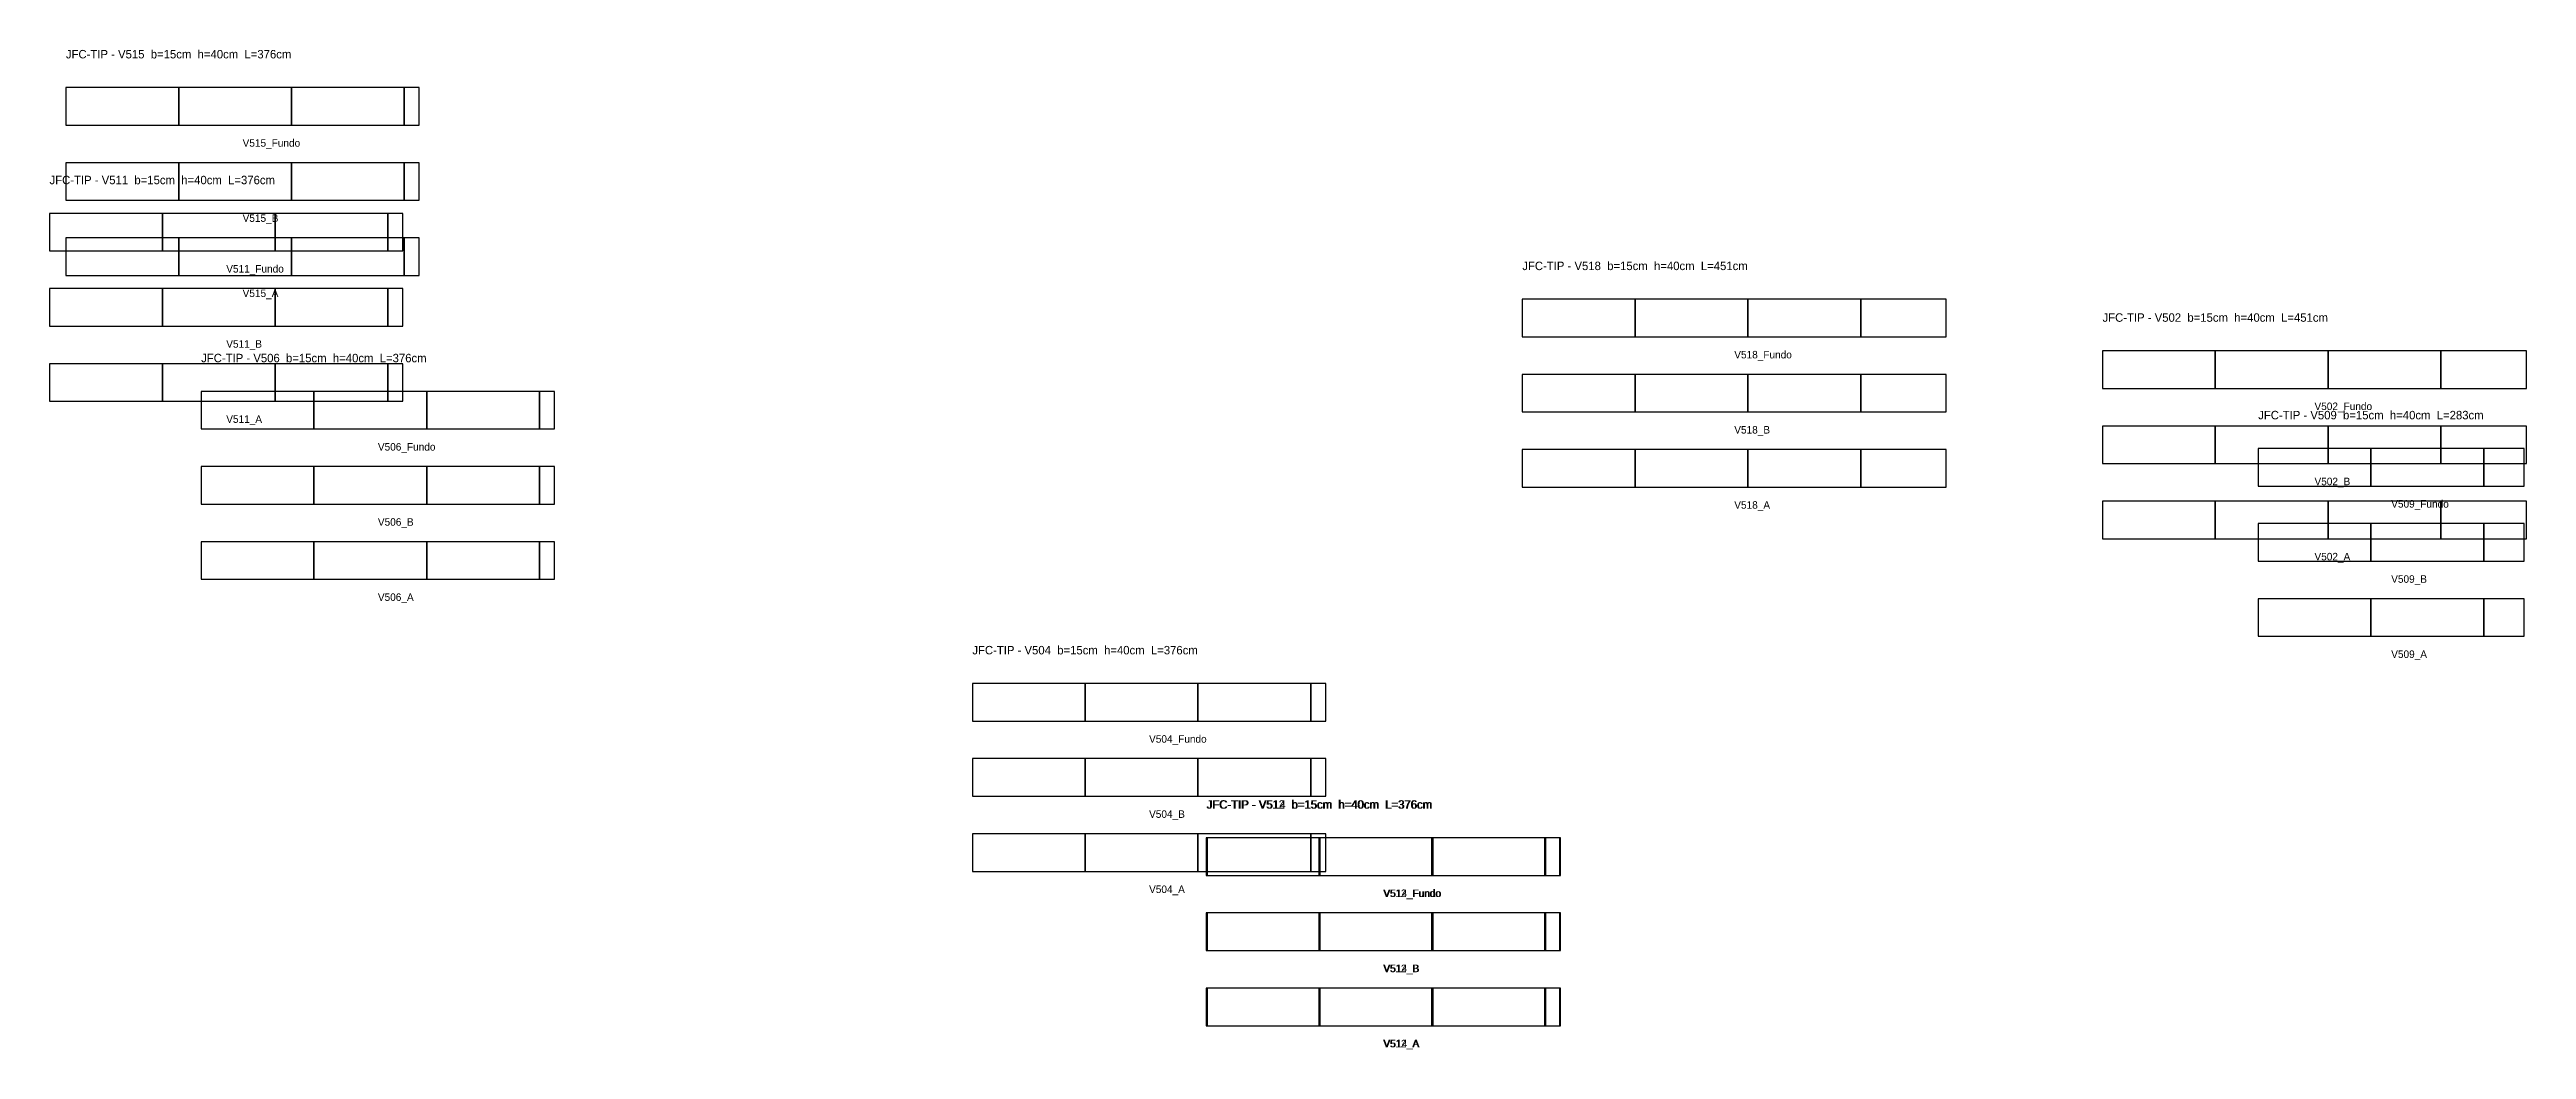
# Model space of a CAD drawing. Header units: metres. Extents: x -386 to 12208, y -9925 to 25400.
# Drawn here: x 6963 to 9598, y 21841 to 22906 of the extents above; entities that cross this region are included whole.
import ezdxf

# ---------------------------------------------------------------- set-up
doc = ezdxf.new("R2010")
doc.units = ezdxf.units.M

msp = doc.modelspace()

# ---------------------------------------------------------------- texts
at = {"layer": 'NOMENCLATURA', "char_height": 9, "attachment_point": 1}
for s, insert in [('JFC-TIP - V515  b=15cm  h=40cm  L=376cm', (6980.44, 22905.12)), ('JFC-TIP - V511  b=15cm  h=40cm  L=376cm', (6963.04, 22771.17)), ('JFC-TIP - V518  b=15cm  h=40cm  L=451cm', (8529.84, 22679.77)), ('JFC-TIP - V502  b=15cm  h=40cm  L=451cm', (9147.09, 22624.78)), ('JFC-TIP - V506  b=15cm  h=40cm  L=376cm', (7124.35, 22581.65)), ('JFC-TIP - V509  b=15cm  h=40cm  L=283cm', (9312.7, 22520.92)), ('JFC-TIP - V504  b=15cm  h=40cm  L=376cm', (7944.77, 22270.7)), ('JFC-TIP - V512  b=15cm  h=40cm  L=376cm', (8193.65, 22106.42)), ('JFC-TIP - V514  b=15cm  h=40cm  L=376cm', (8194.53, 22106.42))]:
    msp.add_mtext(s, dxfattribs=dict(at, insert=insert))
at = {"layer": 'Texto Secao', "char_height": 8, "attachment_point": 1}
for s, insert in [('V515_Fundo', (7168.44, 22810.12)), ('V515_B', (7168.44, 22730.12)), ('V511_Fundo', (7151.04, 22676.17)), ('V515_A', (7168.44, 22650.12)), ('V511_B', (7151.04, 22596.17)), ('V518_Fundo', (8755.34, 22584.77)), ('V502_Fundo', (9372.59, 22529.78)), ('V511_A', (7151.04, 22516.17)), ('V518_B', (8755.34, 22504.77)), ('V506_Fundo', (7312.35, 22486.65)), ('V518_A', (8755.34, 22424.77)), ('V502_B', (9372.59, 22449.78)), ('V509_Fundo', (9454.2, 22425.92)), ('V506_B', (7312.35, 22406.65)), ('V502_A', (9372.59, 22369.78)), ('V509_B', (9454.2, 22345.92)), ('V506_A', (7312.35, 22326.65)), ('V509_A', (9454.2, 22265.92)), ('V504_Fundo', (8132.77, 22175.7)), ('V504_B', (8132.77, 22095.7)), ('V504_A', (8132.77, 22015.7)), ('V512_Fundo', (8381.65, 22011.42)), ('V514_Fundo', (8382.53, 22011.42)), ('V512_B', (8381.65, 21931.42)), ('V514_B', (8382.53, 21931.42)), ('V512_A', (8381.65, 21851.42)), ('V514_A', (8382.53, 21851.42))]:
    msp.add_mtext(s, dxfattribs=dict(at, insert=insert))

# ---------------------------------------------------------------- linework, layer by layer
at = {"layer": 'Paineis'}
for points in [[(6980.44, 22825.12), (7100.44, 22825.12), (7100.44, 22865.12), (6980.44, 22865.12)], [(7100.44, 22825.12), (7220.44, 22825.12), (7220.44, 22865.12), (7100.44, 22865.12)], [(7220.44, 22825.12), (7340.44, 22825.12), (7340.44, 22865.12), (7220.44, 22865.12)], [(7340.44, 22825.12), (7356.44, 22825.12), (7356.44, 22865.12), (7340.44, 22865.12)], [(6980.44, 22745.12), (7100.44, 22745.12), (7100.44, 22785.12), (6980.44, 22785.12)], [(7100.44, 22745.12), (7220.44, 22745.12), (7220.44, 22785.12), (7100.44, 22785.12)], [(7220.44, 22745.12), (7340.44, 22745.12), (7340.44, 22785.12), (7220.44, 22785.12)], [(7340.44, 22745.12), (7356.44, 22745.12), (7356.44, 22785.12), (7340.44, 22785.12)], [(6963.04, 22691.17), (7083.04, 22691.17), (7083.04, 22731.17), (6963.04, 22731.17)], [(7083.04, 22691.17), (7203.04, 22691.17), (7203.04, 22731.17), (7083.04, 22731.17)], [(7203.04, 22691.17), (7323.04, 22691.17), (7323.04, 22731.17), (7203.04, 22731.17)], [(7323.04, 22691.17), (7339.04, 22691.17), (7339.04, 22731.17), (7323.04, 22731.17)], [(6980.44, 22665.12), (7100.44, 22665.12), (7100.44, 22705.12), (6980.44, 22705.12)], [(7100.44, 22665.12), (7220.44, 22665.12), (7220.44, 22705.12), (7100.44, 22705.12)], [(7220.44, 22665.12), (7340.44, 22665.12), (7340.44, 22705.12), (7220.44, 22705.12)], [(7340.44, 22665.12), (7356.44, 22665.12), (7356.44, 22705.12), (7340.44, 22705.12)], [(6963.04, 22611.17), (7083.04, 22611.17), (7083.04, 22651.17), (6963.04, 22651.17)], [(7083.04, 22611.17), (7203.04, 22611.17), (7203.04, 22651.17), (7083.04, 22651.17)], [(7203.04, 22611.17), (7323.04, 22611.17), (7323.04, 22651.17), (7203.04, 22651.17)], [(7323.04, 22611.17), (7339.04, 22611.17), (7339.04, 22651.17), (7323.04, 22651.17)], [(8529.84, 22599.77), (8649.84, 22599.77), (8649.84, 22639.77), (8529.84, 22639.77)], [(8649.84, 22599.77), (8769.84, 22599.77), (8769.84, 22639.77), (8649.84, 22639.77)], [(8769.84, 22599.77), (8889.84, 22599.77), (8889.84, 22639.77), (8769.84, 22639.77)], [(8889.84, 22599.77), (8980.84, 22599.77), (8980.84, 22639.77), (8889.84, 22639.77)], [(9147.09, 22544.78), (9267.09, 22544.78), (9267.09, 22584.78), (9147.09, 22584.78)], [(9267.09, 22544.78), (9387.09, 22544.78), (9387.09, 22584.78), (9267.09, 22584.78)], [(9387.09, 22544.78), (9507.09, 22544.78), (9507.09, 22584.78), (9387.09, 22584.78)], [(9507.09, 22544.78), (9598.09, 22544.78), (9598.09, 22584.78), (9507.09, 22584.78)], [(6963.04, 22531.17), (7083.04, 22531.17), (7083.04, 22571.17), (6963.04, 22571.17)], [(7083.04, 22531.17), (7203.04, 22531.17), (7203.04, 22571.17), (7083.04, 22571.17)], [(7203.04, 22531.17), (7323.04, 22531.17), (7323.04, 22571.17), (7203.04, 22571.17)], [(7323.04, 22531.17), (7339.04, 22531.17), (7339.04, 22571.17), (7323.04, 22571.17)], [(8529.84, 22519.77), (8649.84, 22519.77), (8649.84, 22559.77), (8529.84, 22559.77)], [(8649.84, 22519.77), (8769.84, 22519.77), (8769.84, 22559.77), (8649.84, 22559.77)], [(8769.84, 22519.77), (8889.84, 22519.77), (8889.84, 22559.77), (8769.84, 22559.77)], [(8889.84, 22519.77), (8980.84, 22519.77), (8980.84, 22559.77), (8889.84, 22559.77)], [(7124.35, 22501.65), (7244.35, 22501.65), (7244.35, 22541.65), (7124.35, 22541.65)], [(7244.35, 22501.65), (7364.35, 22501.65), (7364.35, 22541.65), (7244.35, 22541.65)], [(7364.35, 22501.65), (7484.35, 22501.65), (7484.35, 22541.65), (7364.35, 22541.65)], [(7484.35, 22501.65), (7500.35, 22501.65), (7500.35, 22541.65), (7484.35, 22541.65)], [(9147.09, 22464.78), (9267.09, 22464.78), (9267.09, 22504.78), (9147.09, 22504.78)], [(9267.09, 22464.78), (9387.09, 22464.78), (9387.09, 22504.78), (9267.09, 22504.78)], [(9387.09, 22464.78), (9507.09, 22464.78), (9507.09, 22504.78), (9387.09, 22504.78)], [(9507.09, 22464.78), (9598.09, 22464.78), (9598.09, 22504.78), (9507.09, 22504.78)], [(8529.84, 22439.77), (8649.84, 22439.77), (8649.84, 22479.77), (8529.84, 22479.77)], [(8649.84, 22439.77), (8769.84, 22439.77), (8769.84, 22479.77), (8649.84, 22479.77)], [(8769.84, 22439.77), (8889.84, 22439.77), (8889.84, 22479.77), (8769.84, 22479.77)], [(8889.84, 22439.77), (8980.84, 22439.77), (8980.84, 22479.77), (8889.84, 22479.77)], [(9312.7, 22440.92), (9432.7, 22440.92), (9432.7, 22480.92), (9312.7, 22480.92)], [(9432.7, 22440.92), (9552.7, 22440.92), (9552.7, 22480.92), (9432.7, 22480.92)], [(9552.7, 22440.92), (9595.7, 22440.92), (9595.7, 22480.92), (9552.7, 22480.92)], [(7124.35, 22421.65), (7244.35, 22421.65), (7244.35, 22461.65), (7124.35, 22461.65)], [(7244.35, 22421.65), (7364.35, 22421.65), (7364.35, 22461.65), (7244.35, 22461.65)], [(7364.35, 22421.65), (7484.35, 22421.65), (7484.35, 22461.65), (7364.35, 22461.65)], [(7484.35, 22421.65), (7500.35, 22421.65), (7500.35, 22461.65), (7484.35, 22461.65)], [(9147.09, 22384.78), (9267.09, 22384.78), (9267.09, 22424.78), (9147.09, 22424.78)], [(9267.09, 22384.78), (9387.09, 22384.78), (9387.09, 22424.78), (9267.09, 22424.78)], [(9387.09, 22384.78), (9507.09, 22384.78), (9507.09, 22424.78), (9387.09, 22424.78)], [(9507.09, 22384.78), (9598.09, 22384.78), (9598.09, 22424.78), (9507.09, 22424.78)], [(9312.7, 22360.92), (9432.7, 22360.92), (9432.7, 22400.92), (9312.7, 22400.92)], [(9432.7, 22360.92), (9552.7, 22360.92), (9552.7, 22400.92), (9432.7, 22400.92)], [(9552.7, 22360.92), (9595.7, 22360.92), (9595.7, 22400.92), (9552.7, 22400.92)], [(7124.35, 22341.65), (7244.35, 22341.65), (7244.35, 22381.65), (7124.35, 22381.65)], [(7244.35, 22341.65), (7364.35, 22341.65), (7364.35, 22381.65), (7244.35, 22381.65)], [(7364.35, 22341.65), (7484.35, 22341.65), (7484.35, 22381.65), (7364.35, 22381.65)], [(7484.35, 22341.65), (7500.35, 22341.65), (7500.35, 22381.65), (7484.35, 22381.65)], [(9312.7, 22280.92), (9432.7, 22280.92), (9432.7, 22320.92), (9312.7, 22320.92)], [(9432.7, 22280.92), (9552.7, 22280.92), (9552.7, 22320.92), (9432.7, 22320.92)], [(9552.7, 22280.92), (9595.7, 22280.92), (9595.7, 22320.92), (9552.7, 22320.92)], [(7944.77, 22190.7), (8064.77, 22190.7), (8064.77, 22230.7), (7944.77, 22230.7)], [(8064.77, 22190.7), (8184.77, 22190.7), (8184.77, 22230.7), (8064.77, 22230.7)], [(8184.77, 22190.7), (8304.77, 22190.7), (8304.77, 22230.7), (8184.77, 22230.7)], [(8304.77, 22190.7), (8320.77, 22190.7), (8320.77, 22230.7), (8304.77, 22230.7)], [(7944.77, 22110.7), (8064.77, 22110.7), (8064.77, 22150.7), (7944.77, 22150.7)], [(8064.77, 22110.7), (8184.77, 22110.7), (8184.77, 22150.7), (8064.77, 22150.7)], [(8184.77, 22110.7), (8304.77, 22110.7), (8304.77, 22150.7), (8184.77, 22150.7)], [(8304.77, 22110.7), (8320.77, 22110.7), (8320.77, 22150.7), (8304.77, 22150.7)], [(7944.77, 22030.7), (8064.77, 22030.7), (8064.77, 22070.7), (7944.77, 22070.7)], [(8064.77, 22030.7), (8184.77, 22030.7), (8184.77, 22070.7), (8064.77, 22070.7)], [(8184.77, 22030.7), (8304.77, 22030.7), (8304.77, 22070.7), (8184.77, 22070.7)], [(8193.65, 22026.42), (8313.65, 22026.42), (8313.65, 22066.42), (8193.65, 22066.42)], [(8194.53, 22026.42), (8314.53, 22026.42), (8314.53, 22066.42), (8194.53, 22066.42)], [(8304.77, 22030.7), (8320.77, 22030.7), (8320.77, 22070.7), (8304.77, 22070.7)], [(8313.65, 22026.42), (8433.65, 22026.42), (8433.65, 22066.42), (8313.65, 22066.42)], [(8314.53, 22026.42), (8434.53, 22026.42), (8434.53, 22066.42), (8314.53, 22066.42)], [(8433.65, 22026.42), (8553.65, 22026.42), (8553.65, 22066.42), (8433.65, 22066.42)], [(8434.53, 22026.42), (8554.53, 22026.42), (8554.53, 22066.42), (8434.53, 22066.42)], [(8553.65, 22026.42), (8569.65, 22026.42), (8569.65, 22066.42), (8553.65, 22066.42)], [(8554.53, 22026.42), (8570.53, 22026.42), (8570.53, 22066.42), (8554.53, 22066.42)], [(8193.65, 21946.42), (8313.65, 21946.42), (8313.65, 21986.42), (8193.65, 21986.42)], [(8194.53, 21946.42), (8314.53, 21946.42), (8314.53, 21986.42), (8194.53, 21986.42)], [(8313.65, 21946.42), (8433.65, 21946.42), (8433.65, 21986.42), (8313.65, 21986.42)], [(8314.53, 21946.42), (8434.53, 21946.42), (8434.53, 21986.42), (8314.53, 21986.42)], [(8433.65, 21946.42), (8553.65, 21946.42), (8553.65, 21986.42), (8433.65, 21986.42)], [(8434.53, 21946.42), (8554.53, 21946.42), (8554.53, 21986.42), (8434.53, 21986.42)], [(8553.65, 21946.42), (8569.65, 21946.42), (8569.65, 21986.42), (8553.65, 21986.42)], [(8554.53, 21946.42), (8570.53, 21946.42), (8570.53, 21986.42), (8554.53, 21986.42)], [(8193.65, 21866.42), (8313.65, 21866.42), (8313.65, 21906.42), (8193.65, 21906.42)], [(8194.53, 21866.42), (8314.53, 21866.42), (8314.53, 21906.42), (8194.53, 21906.42)], [(8313.65, 21866.42), (8433.65, 21866.42), (8433.65, 21906.42), (8313.65, 21906.42)], [(8314.53, 21866.42), (8434.53, 21866.42), (8434.53, 21906.42), (8314.53, 21906.42)], [(8433.65, 21866.42), (8553.65, 21866.42), (8553.65, 21906.42), (8433.65, 21906.42)], [(8434.53, 21866.42), (8554.53, 21866.42), (8554.53, 21906.42), (8434.53, 21906.42)], [(8553.65, 21866.42), (8569.65, 21866.42), (8569.65, 21906.42), (8553.65, 21906.42)], [(8554.53, 21866.42), (8570.53, 21866.42), (8570.53, 21906.42), (8554.53, 21906.42)]]:
    msp.add_lwpolyline(points, close=True, dxfattribs=at)

msp.set_redraw_order([(e.dxf.handle, doc.entitydb.next_handle()) for e in msp.query("TEXT MTEXT ATTDEF DIMENSION ARC_DIMENSION")])  # texts and dimensions are drawn at this point

doc.saveas('drawing.dxf')
